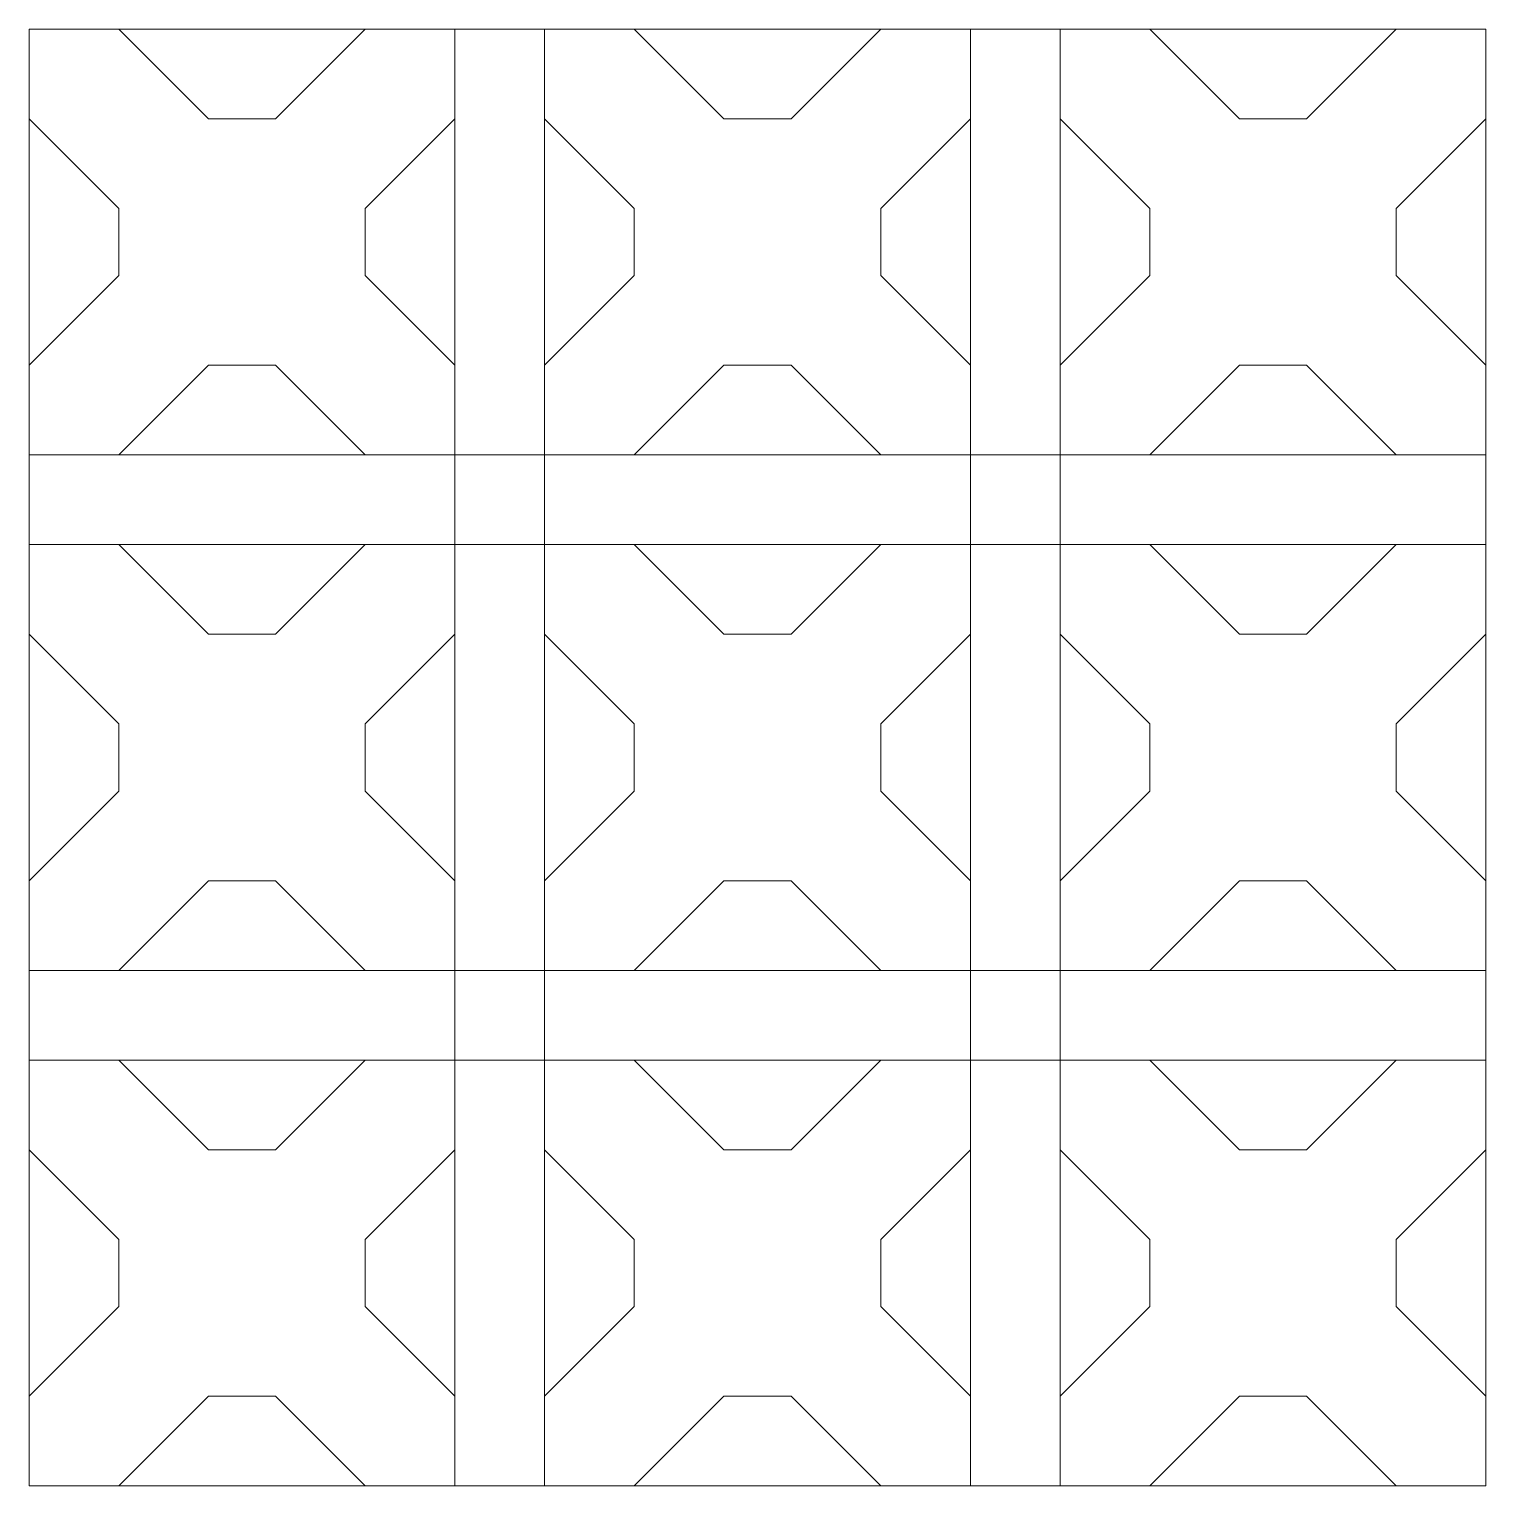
# Model space of a CAD drawing. Header units: millimetres. Extents: x 802 to 1336, y 683 to 768.
# Drawn here: x 802.1 to 867.1, y 692.6 to 757.6 of the extents above; entities that cross this region are included whole.
import ezdxf

# ---------------------------------------------------------------- set-up
doc = ezdxf.new("R2010")
doc.units = ezdxf.units.MM
doc.header["$LTSCALE"] = 0.1
doc.layers.get('DEFPOINTS').update_dxf_attribs({"lineweight": 18})
doc.layers.add('SOLID_LINE', color=7, linetype='Continuous', lineweight=18)

msp = doc.modelspace()

# ---------------------------------------------------------------- linework, layer by layer
at = {"layer": 'DEFPOINTS'}
for points in [[(802.076, 757.629), (821.076, 757.629), (821.076, 738.629), (802.076, 738.629)], [(821.076, 757.629), (825.076, 757.629), (825.076, 738.629), (821.076, 738.629)], [(825.076, 757.629), (844.076, 757.629), (844.076, 738.629), (825.076, 738.629)], [(844.076, 757.629), (848.076, 757.629), (848.076, 738.629), (844.076, 738.629)], [(848.076, 757.629), (867.076, 757.629), (867.076, 738.629), (848.076, 738.629)], [(821.076, 738.629), (821.076, 734.629), (802.076, 734.629), (802.076, 738.629)], [(844.076, 738.629), (844.076, 734.629), (825.076, 734.629), (825.076, 738.629)], [(867.076, 738.629), (867.076, 734.629), (848.076, 734.629), (848.076, 738.629)], [(802.076, 734.629), (821.076, 734.629), (821.076, 715.629), (802.076, 715.629)], [(821.076, 734.629), (825.076, 734.629), (825.076, 715.629), (821.076, 715.629)], [(825.076, 734.629), (844.076, 734.629), (844.076, 715.629), (825.076, 715.629)], [(844.076, 734.629), (848.076, 734.629), (848.076, 715.629), (844.076, 715.629)], [(848.076, 734.629), (867.076, 734.629), (867.076, 715.629), (848.076, 715.629)], [(821.076, 715.629), (821.076, 711.629), (802.076, 711.629), (802.076, 715.629)], [(844.076, 715.629), (844.076, 711.629), (825.076, 711.629), (825.076, 715.629)], [(867.076, 715.629), (867.076, 711.629), (848.076, 711.629), (848.076, 715.629)], [(802.076, 711.629), (821.076, 711.629), (821.076, 692.629), (802.076, 692.629)], [(821.076, 711.629), (825.076, 711.629), (825.076, 692.629), (821.076, 692.629)], [(825.076, 711.629), (844.076, 711.629), (844.076, 692.629), (825.076, 692.629)], [(844.076, 711.629), (848.076, 711.629), (848.076, 692.629), (844.076, 692.629)], [(848.076, 711.629), (867.076, 711.629), (867.076, 692.629), (848.076, 692.629)]]:
    msp.add_lwpolyline(points, close=True, dxfattribs=at)
at = {"layer": 'SOLID_LINE'}
for p, q in [((810.076, 753.629), (806.076, 757.629)), ((813.076, 753.629), (817.076, 757.629)), ((833.076, 753.629), (829.076, 757.629)), ((836.076, 753.629), (840.076, 757.629)), ((856.076, 753.629), (852.076, 757.629)), ((859.076, 753.629), (863.076, 757.629)), ((802.076, 753.629), (806.076, 749.629)), ((810.076, 753.629), (813.076, 753.629)), ((821.076, 753.629), (817.076, 749.629)), ((825.076, 753.629), (829.076, 749.629)), ((833.076, 753.629), (836.076, 753.629)), ((844.076, 753.629), (840.076, 749.629)), ((848.076, 753.629), (852.076, 749.629)), ((856.076, 753.629), (859.076, 753.629)), ((867.076, 753.629), (863.076, 749.629)), ((806.076, 746.629), (806.076, 749.629)), ((817.076, 749.629), (817.076, 746.629)), ((829.076, 746.629), (829.076, 749.629)), ((840.076, 749.629), (840.076, 746.629)), ((852.076, 746.629), (852.076, 749.629)), ((863.076, 749.629), (863.076, 746.629)), ((802.076, 742.629), (806.076, 746.629)), ((821.076, 742.629), (817.076, 746.629)), ((825.076, 742.629), (829.076, 746.629)), ((844.076, 742.629), (840.076, 746.629)), ((848.076, 742.629), (852.076, 746.629)), ((867.076, 742.629), (863.076, 746.629)), ((810.076, 742.629), (806.076, 738.629)), ((813.076, 742.629), (810.076, 742.629)), ((813.076, 742.629), (817.076, 738.629)), ((833.076, 742.629), (829.076, 738.629)), ((836.076, 742.629), (833.076, 742.629)), ((836.076, 742.629), (840.076, 738.629)), ((856.076, 742.629), (852.076, 738.629)), ((859.076, 742.629), (856.076, 742.629)), ((859.076, 742.629), (863.076, 738.629)), ((810.076, 730.629), (806.076, 734.629)), ((813.076, 730.629), (817.076, 734.629)), ((833.076, 730.629), (829.076, 734.629)), ((836.076, 730.629), (840.076, 734.629)), ((856.076, 730.629), (852.076, 734.629)), ((859.076, 730.629), (863.076, 734.629)), ((802.076, 730.629), (806.076, 726.629)), ((810.076, 730.629), (813.076, 730.629)), ((821.076, 730.629), (817.076, 726.629)), ((825.076, 730.629), (829.076, 726.629)), ((833.076, 730.629), (836.076, 730.629)), ((844.076, 730.629), (840.076, 726.629)), ((848.076, 730.629), (852.076, 726.629)), ((856.076, 730.629), (859.076, 730.629)), ((867.076, 730.629), (863.076, 726.629)), ((806.076, 723.629), (806.076, 726.629)), ((817.076, 726.629), (817.076, 723.629)), ((829.076, 723.629), (829.076, 726.629)), ((840.076, 726.629), (840.076, 723.629)), ((852.076, 723.629), (852.076, 726.629)), ((863.076, 726.629), (863.076, 723.629)), ((802.076, 719.629), (806.076, 723.629)), ((821.076, 719.629), (817.076, 723.629)), ((825.076, 719.629), (829.076, 723.629)), ((844.076, 719.629), (840.076, 723.629)), ((848.076, 719.629), (852.076, 723.629)), ((867.076, 719.629), (863.076, 723.629)), ((810.076, 719.629), (806.076, 715.629)), ((813.076, 719.629), (810.076, 719.629)), ((813.076, 719.629), (817.076, 715.629)), ((833.076, 719.629), (829.076, 715.629)), ((836.076, 719.629), (833.076, 719.629)), ((836.076, 719.629), (840.076, 715.629)), ((856.076, 719.629), (852.076, 715.629)), ((859.076, 719.629), (856.076, 719.629)), ((859.076, 719.629), (863.076, 715.629)), ((810.076, 707.629), (806.076, 711.629)), ((813.076, 707.629), (817.076, 711.629)), ((833.076, 707.629), (829.076, 711.629)), ((836.076, 707.629), (840.076, 711.629)), ((856.076, 707.629), (852.076, 711.629)), ((859.076, 707.629), (863.076, 711.629)), ((802.076, 707.629), (806.076, 703.629)), ((810.076, 707.629), (813.076, 707.629)), ((821.076, 707.629), (817.076, 703.629)), ((825.076, 707.629), (829.076, 703.629)), ((833.076, 707.629), (836.076, 707.629)), ((844.076, 707.629), (840.076, 703.629)), ((848.076, 707.629), (852.076, 703.629)), ((856.076, 707.629), (859.076, 707.629)), ((867.076, 707.629), (863.076, 703.629)), ((806.076, 700.629), (806.076, 703.629)), ((817.076, 703.629), (817.076, 700.629)), ((829.076, 700.629), (829.076, 703.629)), ((840.076, 703.629), (840.076, 700.629)), ((852.076, 700.629), (852.076, 703.629)), ((863.076, 703.629), (863.076, 700.629)), ((802.076, 696.629), (806.076, 700.629)), ((821.076, 696.629), (817.076, 700.629)), ((825.076, 696.629), (829.076, 700.629)), ((844.076, 696.629), (840.076, 700.629)), ((848.076, 696.629), (852.076, 700.629)), ((867.076, 696.629), (863.076, 700.629)), ((810.076, 696.629), (806.076, 692.629)), ((813.076, 696.629), (810.076, 696.629)), ((813.076, 696.629), (817.076, 692.629)), ((833.076, 696.629), (829.076, 692.629)), ((836.076, 696.629), (833.076, 696.629)), ((836.076, 696.629), (840.076, 692.629)), ((856.076, 696.629), (852.076, 692.629)), ((859.076, 696.629), (856.076, 696.629)), ((859.076, 696.629), (863.076, 692.629))]:
    msp.add_line(p, q, dxfattribs=at)

doc.saveas('drawing.dxf')
